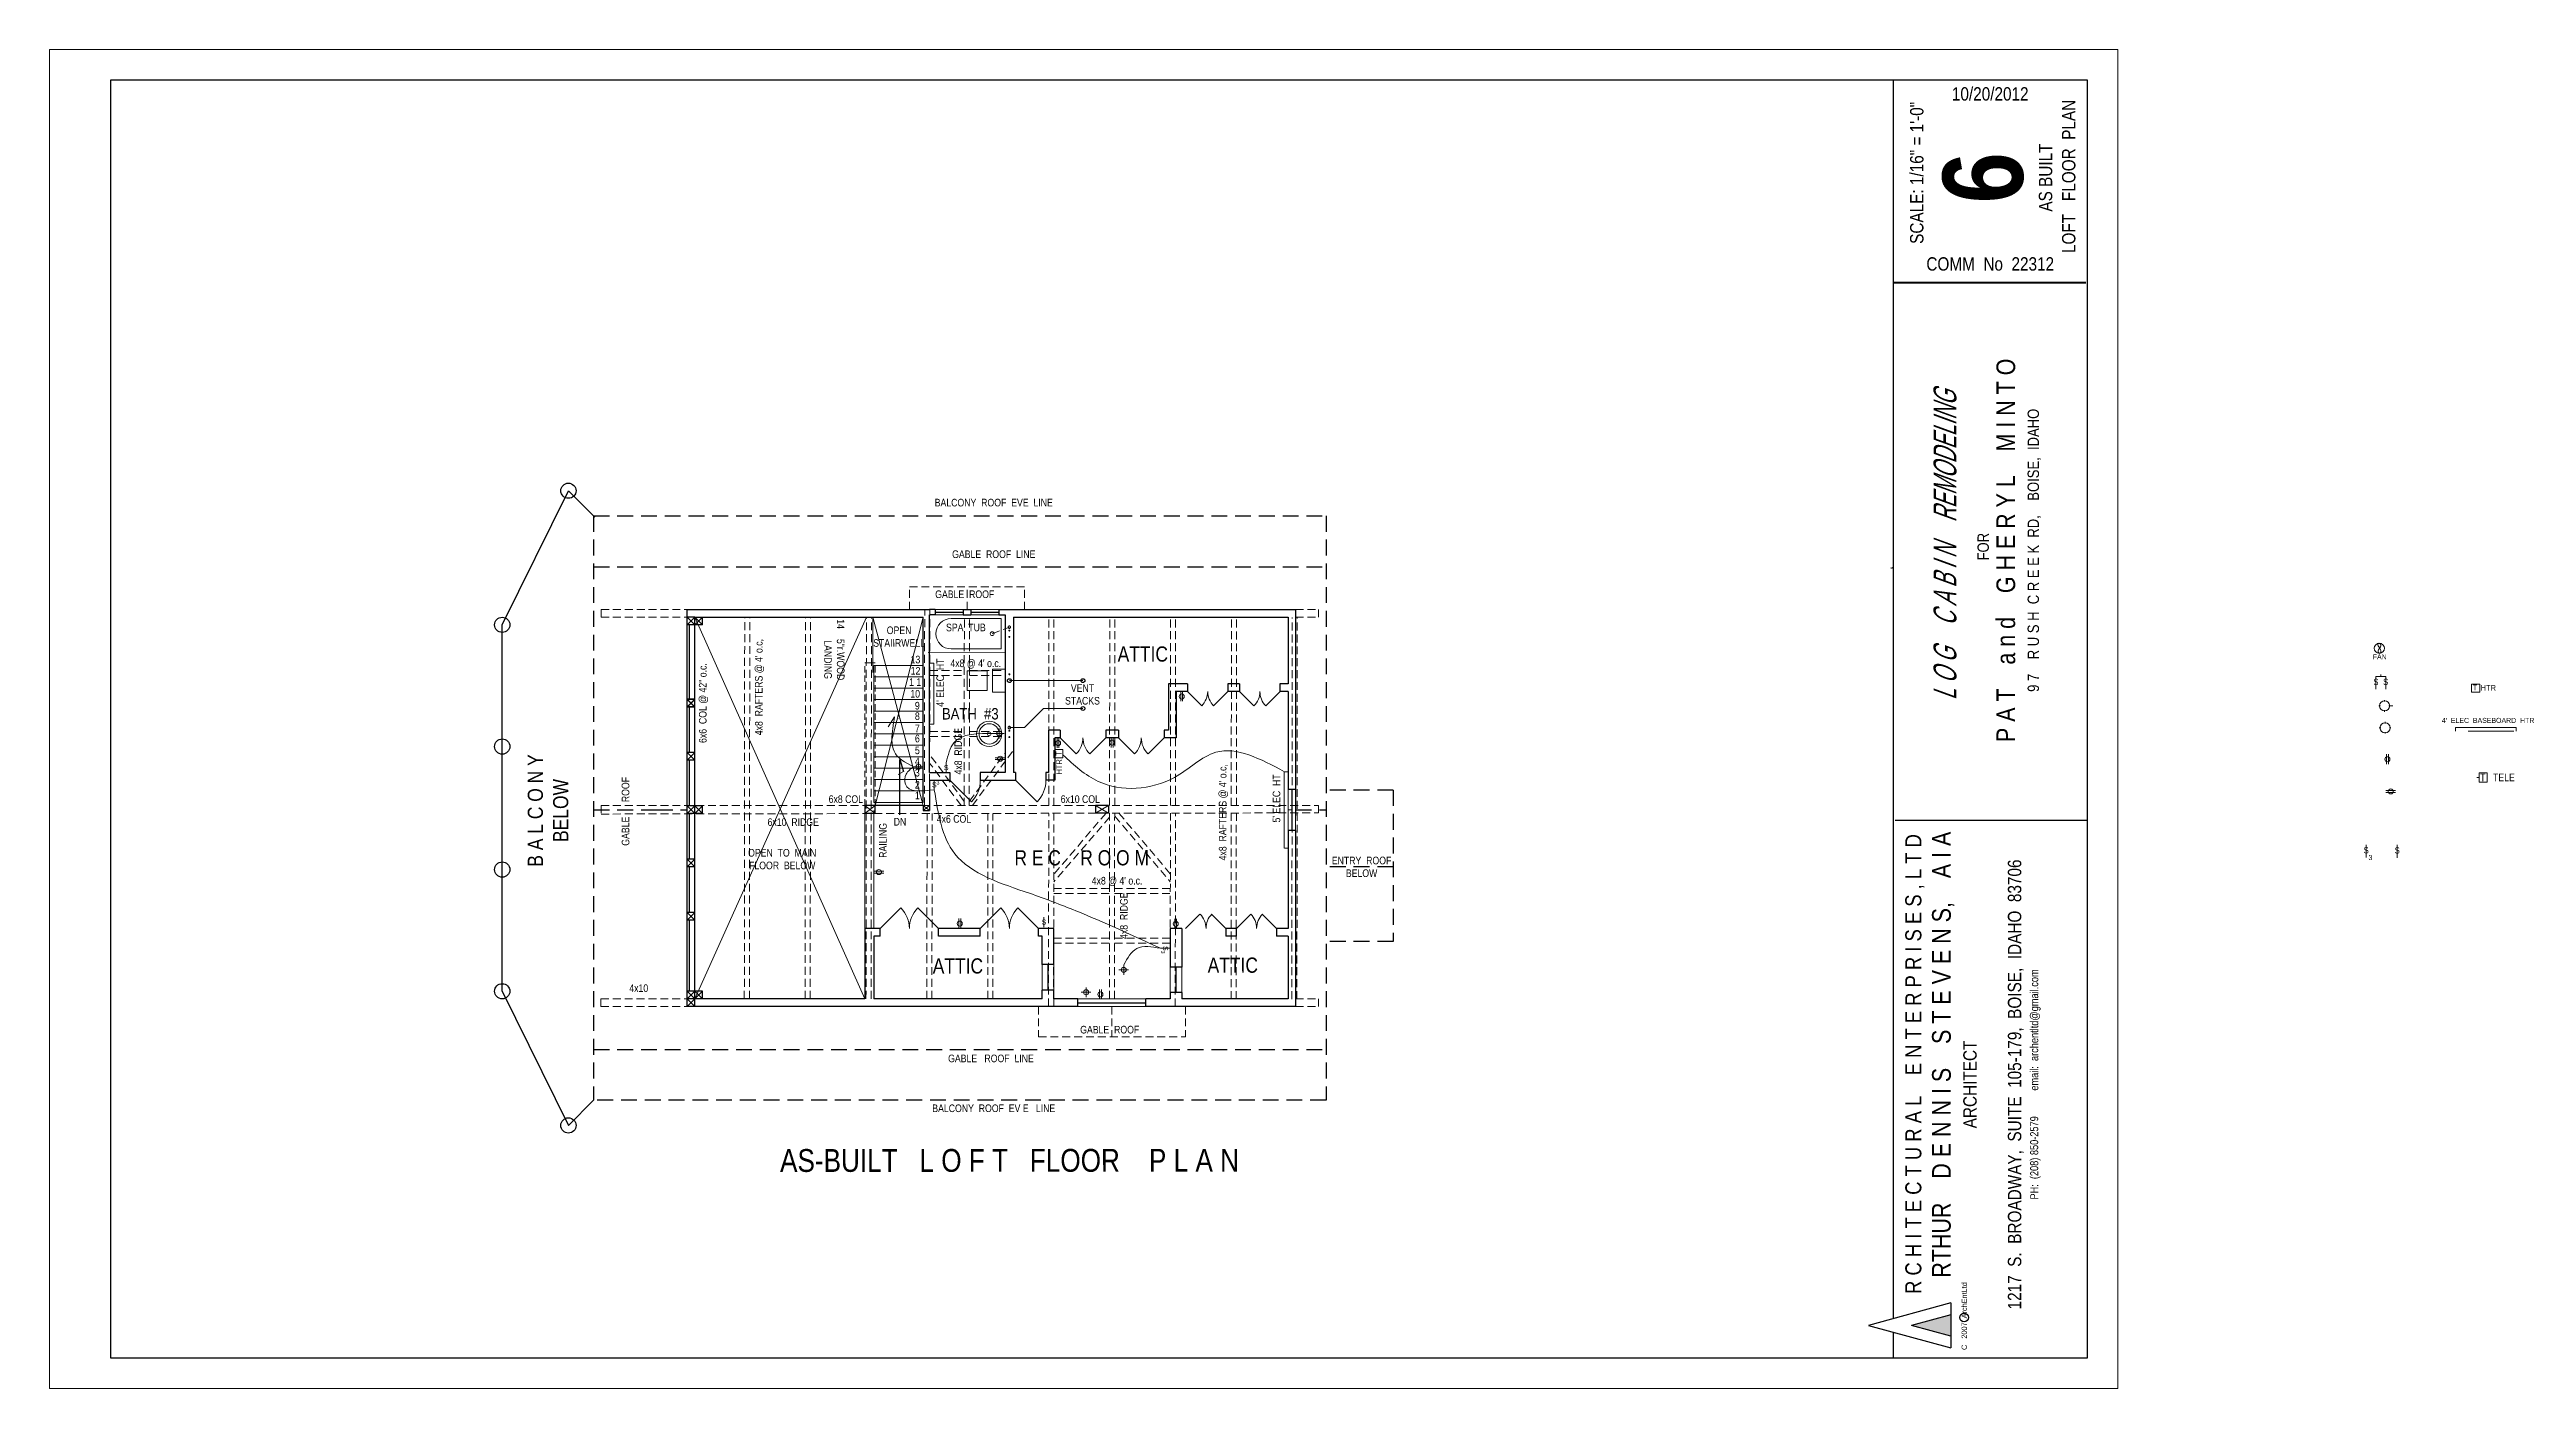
# Model space of a CAD drawing. Header units: inches. Extents: x 3324 to 8227, y 164 to 1283.
# Drawn here: x 3324 to 5278, y 164 to 1220 of the extents above; entities that cross this region are included whole.
import ezdxf

# ---------------------------------------------------------------- set-up
doc = ezdxf.new("R2010")
doc.units = ezdxf.units.IN
doc.header["$MEASUREMENT"] = 0
doc.linetypes.add('DASHDOT2', pattern=[0.5, 0.25, -0.125, 0, -0.125])
doc.linetypes.add('HIDDEN', pattern=[0.375, 0.25, -0.125])
for name, color, linetype, lineweight in [('DOORS', 7, 'Continuous', 30), ('ELEC', 6, 'Continuous', 30), ('ELEC SYMBOLS', 7, 'Continuous', 20), ('HVAC', 1, 'Continuous', 20), ('PLUMBING', 5, 'Continuous', 20), ('ROOF', 7, 'HIDDEN', 30), ('ROOF FRAMING', 7, 'HIDDEN', 20), ('STAIRS', 7, 'Continuous', 20), ('WALL FRAMING', 7, 'Continuous', 30), ('WALLS', 7, 'Continuous', 30), ('WINDOWS', 5, 'Continuous', 30)]:
    doc.layers.add(name, color=color, linetype=linetype, lineweight=lineweight)
for name, color, linetype in [('SETBACK', 1, 'DASHDOT2'), ('TEXT', 7, 'Continuous'), ('TEXT80', 15, 'Continuous'), ('TITLE BLOCK', 7, 'Continuous'), ('TITLE_BLOCK', 250, 'Continuous')]:
    doc.layers.add(name, color=color, linetype=linetype)
doc.styles.add('ARCH ENT', font='technical.ttf', dxfattribs={"height": 2})
doc.styles.add('ARCHENT', font='technical.ttf', dxfattribs={"height": 6})
doc.styles.add('EXIST', font='romans.shx', dxfattribs={"width": 0.75, "oblique": 20, "height": 12})

msp = doc.modelspace()

# ---------------------------------------------------------------- texts
at = {"layer": 'TEXT80', "attachment_point": 5, "style": 'ARCHENT'}
for s, insert, char_height, width, rotation in [('{\\C7;BALCONY  ROOF  EVE  LINE}', (4068.6, 862.3), 6, 360.062, 0.0328), ('{\\C7;GABLE  ROOF  LINE}', (4068.6, 821.6), 6, 360.062, 0.0328), ('{\\C7;GABLE  ROOF}', (4045.7, 790), 6, 360.062, 0.0328), ('{\\C7;14}', (3947.8, 766.5), 6, 360.062, 270.0328), ('{\\C7;OPEN\\PSTAIIRWELL}', (3993.9, 756.6), 6, 360.062, 0.0328), ("{\\C7;4x8  RAFTERS @ 4' o.c,}", (3883.8, 716.8), 6, 360.062, 90.0328), ('{\\C7;5"r.WOOD\\PLANDING}', (3942.8, 738.5), 6, 360.062, 270.0328), ('{\\C7; ATTIC}', (4184.3, 742.8), 12, 360.062, 0.0328), ('{\\C7;FAN}', (5162.1, 740.7), 4, 360.062, 0.0328), ('{\\C7;6x6  COL @ 42" o.c.}', (3839.6, 704.2), 6, 360.062, 90.0328), ('{\\C7;1 1}', (4006.6, 720.8), 6, 360.062, 0.0328), ('{\\C7;13}', (4006.8, 738.5), 6, 360.062, 0.0328), ('{\\C7;12}', (4006.9, 729.7), 6, 360.062, 0.0328), ("{\\C7;4x8 @ 4' o.c.}", (4054.4, 735), 6, 360.062, 0.0328), ('{\\C7;10}', (4006.6, 711.5), 6, 360.062, 0.0328), ('{\\C7;9}', (4008.3, 702.1), 6, 360.062, 0.0328), ('{\\C7;VENT\\PSTACKS}', (4138.6, 711), 6, 360.062, 0.0328), ('{\\C7;T}', (5237.3, 716.5), 4.5, 270.047, 0.0328), ('{\\C7;HTR}', (5247.8, 716.3), 4.5, 270.047, 0.0328), ('{\\C7;8}', (4008.3, 693.9), 6, 360.062, 0.0328), ('{\\C7;7}', (4008.3, 684.2), 6, 360.062, 0.0328), ('{\\C7;BATH  #3}', (4050.1, 695.7), 9, 360.062, 0.0328), ('{\\C7;4x8  RIDGE}', (4040.6, 666.2), 6, 360.062, 90.0328), ('{\\C7;5}', (4008.3, 666.9), 6, 360.062, 0.0328), ('{\\C7;6}', (4008.3, 676.2), 6, 360.062, 0.0328), ('{\\C7;B A L C O N Y\\PBELOW}', (3717, 619.5), 12, 360.062, 90.0328), ('{\\C7;GABLE      ROOF}', (3778.1, 618.8), 6, 360.062, 90.0328), ('{\\C7;4}', (4008.3, 658.2), 6, 360.062, 0.0328), ('{\\C7;3}', (4008.3, 649.3), 6, 360.062, 0.0328), ('{\\C6;S}', (4031.1, 653.3), 4, 360.062, 0.0328), ("{\\C7;4x8  RAFTERS @ 4' o.c,}", (4249.8, 618.1), 6, 360.062, 90.0328), ('{\\C7;T}', (5243.5, 645.6), 6, 360.062, 0.0328), ('{\\C7;TELE}', (5260.1, 645.6), 6, 360.062, 0.0328), ('{\\C7;6x8 COL}', (3951.9, 628.4), 6, 360.062, 0.0328), ('{\\C7;2}', (4008.3, 639.8), 6, 360.062, 0.0328), ('{\\C7;1}', (4008.3, 631.3), 6, 360.062, 0.0328), ('{\\C6;S}', (4021.7, 639.7), 4, 360.062, 0.0328), ('{\\C7;6x10 COL}', (4136.9, 628.4), 6, 360.062, 0.0328), ('{\\C7;6x10  RIDGE}', (3910.4, 610.3), 6, 360.062, 0.0328), ('{\\C7;RAILING}', (3981.2, 595.9), 6, 360.062, 90.0328), ('{\\C7;4x6 COL}', (4037.2, 612.8), 6, 360.062, 0.0328), ('{\\C7;OPEN  TO  MAIN\\PFLOOR  BELOW}', (3901.7, 581.1), 6, 360.062, 0.0328), ('{\\C7;R E C    R O O M}', (4138, 582.1), 12, 360.062, 0.0328), ("{\\C7;4x8 @ 4' o.c.}", (4165.9, 563.5), 6, 360.062, 0.0328), ('{\\C7;ENTRY  ROOF\\PBELOW}', (4358.8, 575), 6, 360.062, 0.0328), ('{\\C7;4x8  RIDGE}', (4171.3, 536.5), 6, 360.062, 90.0328), ('{\\C6;S}', (4108.2, 531.5), 4, 360.062, 0.0328), ('{\\C6;S}', (4204.1, 510.7), 4, 360.062, 270.0328), ('{\\C7; ATTIC}', (4038.4, 496.8), 12, 360.062, 0.0328), ('{\\C7; ATTIC}', (4255.3, 497.4), 12, 360.062, 0.0328), ('{\\C7;4x10}', (3788.5, 479.3), 6, 360.062, 0.0328), ('{\\C7;GABLE  ROOF}', (4160.1, 446.6), 6, 360.062, 0.0328), ('{\\C7;GABLE   ROOF  LINE}', (4066.4, 423.9), 6, 360.062, 0.0328), ('{\\C7;BALCONY  ROOF  EV E   LINE}', (4068.6, 384.6), 6, 360.062, 0.0328), ('{\\C7;  AS-BUILT   L O F T   FLOOR    P L A N}', (4075.3, 343.4), 18, 433.103, 0.0328)]:
    msp.add_mtext(s, dxfattribs=dict(at, insert=insert, char_height=char_height, width=width, rotation=rotation))
at = {"layer": 'TEXT80', "color": 7, "char_height": 6, "width": 360.062, "attachment_point": 5, "rotation": 0.0328, "style": 'ARCHENT'}
for s, insert in [('{\\C3;SPA  TUB}', (4046.6, 763.8)), ('{\\C7;DN}', (3994.6, 610.6))]:
    msp.add_mtext(s, dxfattribs=dict(at, insert=insert))
at = {"layer": 'TEXT80', "color": 6, "width": 360.062, "attachment_point": 5, "style": 'ARCHENT'}
for s, insert, char_height, rotation in [('{\\C7; }S', (5158.3, 720.9), 5, 0.0328), ('{\\C7; }S', (5166, 720.9), 5, 0.0328), ('3', (3993.5, 693.3), 3, 0.0328), ('3', (4024.6, 641.5), 3, 0.0328), ('{\\C7; }S', (5150.6, 588.1), 5, 0.0328), ('{\\C7; }S', (5175.1, 588), 5, 0.0328), ('3', (5154.8, 582.4), 4, 0.0328), ('3', (4202.1, 507.8), 3, 270.0328)]:
    msp.add_mtext(s, dxfattribs=dict(at, insert=insert, char_height=char_height, rotation=rotation))
at = {"layer": 'TEXT80', "color": 1, "attachment_point": 5, "style": 'ARCHENT'}
for s, insert, char_height, width, rotation in [("{\\C7;4'  ELEC  BASEBOARD  HTR}", (5247.6, 690.5), 4, 360.062, 0.0328), ('T', (4119.8, 664.4), 4.5, 270.047, 89.9672), ('HTR', (4120.1, 653.9), 4.5, 270.047, 89.9672)]:
    msp.add_mtext(s, dxfattribs=dict(at, insert=insert, char_height=char_height, width=width, rotation=rotation))
at = {"layer": 'TITLE BLOCK', "color": 7, "linetype": 'Continuous', "lineweight": 30, "ltscale": 0.5, "rotation": 90, "style": 'ARCH ENT'}
for s, insert, char_height, attachment_point in [('SCALE: 1/16" = 1\'-0"  ', (4796.9, 1122.4), 10.551, 5), ('LOFT   FLOOR  PLAN', (4916.8, 1119.6), 10.551, 5), ('{\\fTechnical|b1|i0|c0|p34;6}', (4817.3, 1118.5), 63.306, 2), ('AS BUILT', (4898.5, 1118.7), 10.55, 5), ('\\P{\\H0.3769x;  FOR\\P\\H1.644x;P A T    a n d    G H E R Y L    M I N T O\\P\\H0.6083x;9 7    R U S H  C R E E K  RD,    BOISE,  IDAHO}', (4850, 824.7), 23.802, 5), ("{\\C1;4' ELEC  HT}  ", (4026.4, 720.3), 6, 5), ("{\\C1;5' ELEC  HT}  ", (4291.7, 629), 6, 5), ('        R C H I T E C T U R A L    E N T E R P R I S E S , L T D\\P{\\H1.167x;          RTHUR    D E N N I S    S T E V E N S,    A I A\\P\\H0.7145x;ARCHITECT\\P\\P1217  S.  BROADWAY,  SUITE  105-179,  BOISE,  IDAHO  83706\\P\\H0.5999x;PH:  (208) 850-2579          email:  archentltd@gmail.com}', (4787.8, 403.4), 12.661, 2)]:
    msp.add_mtext(s, dxfattribs=dict(at, insert=insert, char_height=char_height, attachment_point=attachment_point))
at = {"layer": 'TITLE BLOCK', "color": 7, "linetype": 'Continuous', "lineweight": 30, "ltscale": 0.5, "char_height": 10.551, "attachment_point": 5, "style": 'ARCH ENT'}
for s, insert in [('\\A1;10/20/2012', (4854.8, 1184.6)), ('COMM  No  22312', (4854.8, 1050.5))]:
    msp.add_mtext(s, dxfattribs=dict(at, insert=insert))
at = {"layer": 'TITLE BLOCK', "color": 7, "linetype": 'Continuous', "lineweight": 9, "ltscale": 50, "insert": (4810.1, 828.6), "char_height": 18, "width": 403, "attachment_point": 2, "rotation": 90, "style": 'EXIST'}
msp.add_mtext('{\\fTechnical|b0|i0|c0|p34;L O G    C A B I N    REMODELING}', dxfattribs=at)
at = {"layer": 'TITLE BLOCK', "color": 7, "linetype": 'HIDDEN', "insert": (4832.2, 194), "char_height": 4.197, "width": 59, "attachment_point": 1, "rotation": 90, "style": 'ARCHENT'}
msp.add_mtext('C   2007  ArchEntLtd', dxfattribs=at)

# ---------------------------------------------------------------- hatches: boundary and pattern name
at = {"layer": 'TITLE_BLOCK', "linetype": 'Continuous', "ltscale": 0.5}
msp.add_hatch(color=1, dxfattribs=at).paths.add_polyline_path([(4823.8, 221.9), (4792.6, 213.4), (4823.8, 205)])

# ---------------------------------------------------------------- linework, layer by layer
at = {"layer": 'DOORS', "ltscale": 15}
for p, q in [((4232.7, 702), (4221.4, 713.4)), ((4253.4, 713.4), (4242.1, 702)), ((4273.7, 702), (4262.4, 713.4)), ((4294.5, 713.4), (4283.2, 702.1)), ((3995.3, 542.7), (3979, 526.4)), ((4025, 526.4), (4008.7, 542.7)), ((4074.2, 542.7), (4057.9, 526.4)), ((4103.9, 526.4), (4087.6, 542.7)), ((4231.2, 537.7), (4219.8, 526.4)), ((4251.8, 526.4), (4240.5, 537.7)), ((4271.3, 537.8), (4260, 526.5)), ((4291.8, 526.4), (4280.5, 537.7))]:
    msp.add_line(p, q, dxfattribs=at)
at = {"layer": 'DOORS', "linetype": 'Continuous', "ltscale": 15}
for p, q in [((4121, 676.9), (4133.7, 664.2)), ((4144.3, 664.2), (4157, 676.9)), ((4167, 676.9), (4179.7, 664.2)), ((4190.3, 664.2), (4203, 676.9)), ((4034, 643.4), (4051, 626.4)), ((4085.8, 643.4), (4102.8, 626.4))]:
    msp.add_line(p, q, dxfattribs=at)
at = {"layer": 'DOORS', "linetype": 'Continuous', "lineweight": 5, "ltscale": 15}
for centre, radius, start, end in [((4121, 676.9), 18, 315, 0), ((4157, 676.9), 18, 180, 225), ((4167, 676.9), 18, 315, 0), ((4203, 676.9), 18, 180, 225), ((4034, 643.4), 24, 315, 0), ((4085.8, 643.4), 24, 315, 0)]:
    msp.add_arc(centre, radius, start, end, dxfattribs=at)
at = {"layer": 'ELEC', "lineweight": 20, "ltscale": 15}
for p, q in [((4216.1, 705.6), (4216.1, 713.4)), ((4217.6, 705.6), (4217.6, 713.4)), ((4072.9, 676.4), (4072.9, 684.2)), ((4076.8, 680.3), (4069.1, 680.3)), ((4118.5, 668.9), (4118.5, 676.7)), ((4120, 668.9), (4120, 676.7)), ((4161.2, 669.2), (4161.2, 677)), ((4162.7, 669.2), (4162.7, 677)), ((4013.1, 654), (4005.3, 654)), ((4009.2, 650.1), (4009.2, 657.9)), ((4031, 649.4), (4031, 657.2)), ((4069.8, 661.1), (4077.6, 661.1)), ((4069.8, 659.6), (4077.6, 659.6)), ((5167.5, 656.1), (5167.5, 663.9)), ((5169, 656.1), (5169, 663.9)), ((4021.7, 635.8), (4021.7, 643.6)), ((5174.6, 635.3), (5166.8, 635.3)), ((5174.6, 633.8), (5166.8, 633.8)), ((3974.2, 571.6), (3982, 571.6)), ((3974.2, 570.1), (3982, 570.1)), ((4041.1, 526.5), (4041.1, 534.3)), ((4042.6, 526.5), (4042.6, 534.3)), ((4108.2, 527.5), (4108.2, 535.3)), ((4211.4, 526.3), (4211.4, 534.1)), ((4212.9, 526.3), (4212.9, 534.1)), ((4200.1, 510.8), (4207.9, 510.8)), ((4175, 493.8), (4167.2, 493.8)), ((4171.1, 489.9), (4171.1, 497.7)), ((4145.3, 476.1), (4137.5, 476.1)), ((4141.4, 472.2), (4141.4, 480)), ((4152, 470.6), (4152, 478.4)), ((4153.5, 470.6), (4153.5, 478.4))]:
    msp.add_line(p, q, dxfattribs=at)
for centre in [(4216.9, 709.4), (4072.9, 680.3), (4119.3, 672.7), (4161.9, 673), (4009.2, 654), (4073.6, 660.3), (5168.2, 659.9), (5170.8, 634.5), (3978, 570.9), (4041.8, 530.3), (4212.2, 530.1), (4171.1, 493.8), (4141.4, 476.1), (4152.7, 474.4)]:
    msp.add_circle(centre, 2, dxfattribs=at)
at = {"layer": 'ELEC SYMBOLS', "color": 6, "linetype": 'Continuous', "lineweight": 20, "ltscale": 150}
for p, q in [((5159.1, 725.3), (5159.1, 715.1)), ((5166.8, 725.3), (5166.8, 715.1)), ((5166.8, 725.3), (5166.8, 715.1)), ((5161.7, 684.7), (5162.9, 684.7)), ((5166.3, 688.1), (5166.3, 689.3)), ((5169.7, 684.7), (5170.9, 684.7)), ((5166.3, 680.1), (5166.3, 681.3)), ((5151.4, 592.5), (5151.4, 582.3)), ((5175.9, 592.4), (5175.9, 582.2))]:
    msp.add_line(p, q, dxfattribs=at)
at = {"layer": 'ELEC SYMBOLS', "color": 6, "linetype": 'Continuous', "lineweight": 9, "ltscale": 150}
for p, q in [((5166, 705.4), (5166, 706.6)), ((5162.6, 702), (5161.4, 702)), ((5166, 697.4), (5166, 698.6)), ((5172.5, 702), (5169.4, 702))]:
    msp.add_line(p, q, dxfattribs=at)
at = {"layer": 'ELEC SYMBOLS', "color": 6, "ltscale": 25}
msp.add_line((3990.4, 693.4), (3985.4, 685.5), dxfattribs=at)
at = {"layer": 'ELEC SYMBOLS', "color": 6, "lineweight": 20, "ltscale": 15}
for centre in [(5161.8, 747.4), (5166, 702), (5166.3, 684.7)]:
    msp.add_circle(centre, 4, dxfattribs=at)
at = {"layer": 'ELEC SYMBOLS', "color": 6, "linetype": 'Continuous', "lineweight": 20, "ltscale": 150}
msp.add_spline([(5161.7, 751.4), (5161, 751.2), (5163, 744.4), (5162.5, 743.5), (5161.2, 744), (5162.9, 750.2), (5162.1, 751.2), (5161.7, 751.4)], degree=3, dxfattribs=at)
at = {"layer": 'ELEC SYMBOLS', "color": 6, "ltscale": 25}
for points in [[(4005.3, 654), (3989.9, 666.2), (3988.3, 674.9), (3990.4, 693.4)], [(4031, 657.2), (4037.2, 672.9), (4069.1, 680.3)], [(4123.2, 663.3), (4151.1, 642.4), (4211.1, 645.6), (4243.8, 665.4), (4297.9, 650.1)], [(4021.7, 635.8), (3998.9, 640.3), (3999.5, 648.1), (4005.3, 654)], [(4021.7, 635.8), (4037.8, 585.4), (4096.7, 554.2), (4133.3, 540.4), (4200.1, 510.8)], [(4200.1, 510.8), (4181.5, 510.6), (4171.1, 497.7)]]:
    msp.add_spline(points, degree=3, dxfattribs=at)
at = {"layer": 'HVAC', "lineweight": 20, "ltscale": 15}
for p, q in [((4018.3, 735.6), (4021.3, 735.6)), ((4021.3, 735.6), (4021.3, 687.6)), ((5234.4, 719.1), (5234.4, 712.9)), ((5241.1, 719.1), (5234.4, 719.1)), ((5234.4, 712.9), (5241.1, 712.9)), ((5241.1, 712.9), (5241.1, 719.1)), ((4018.3, 687.6), (4021.3, 687.6)), ((5221.8, 682), (5221.8, 685)), ((5221.8, 685), (5269.8, 685)), ((5269.8, 682), (5269.8, 685)), ((4123.1, 667.6), (4116.8, 667.6)), ((4123.1, 660.9), (4123.1, 667.6)), ((4116.8, 660.9), (4123.1, 660.9)), ((4297.8, 589.9), (4297.8, 649.9)), ((4300.8, 649.9), (4297.8, 649.9)), ((4300.9, 589.9), (4297.9, 589.9))]:
    msp.add_line(p, q, dxfattribs=at)
at = {"layer": 'PLUMBING', "color": 3, "linetype": 'Continuous', "lineweight": 20, "ltscale": 15}
for p, q in [((4035, 770.9), (4074.5, 770.9)), ((4035, 746.9), (4074.5, 746.9)), ((4063.5, 729.6), (4047.5, 729.6)), ((4047.5, 729.6), (4047.5, 721.9)), ((4063.5, 721.9), (4063.5, 729.6)), ((4067.5, 721.9), (4067.5, 730.9)), ((4067.5, 730.9), (4077.5, 730.9)), ((4047.5, 714.2), (4047.5, 721.9)), ((4063.5, 714.2), (4047.5, 714.2)), ((4063.5, 721.9), (4063.5, 714.2)), ((4067.5, 721.9), (4067.5, 712.9)), ((4067.5, 712.9), (4077.5, 712.9))]:
    msp.add_line(p, q, dxfattribs=at)
at = {"layer": 'PLUMBING', "color": 3, "linetype": 'HIDDEN', "lineweight": 20, "ltscale": 25}
msp.add_line((4067.3, 758.9), (4080.9, 764.1), dxfattribs=at)
at = {"layer": 'PLUMBING', "color": 3, "ltscale": 15}
msp.add_line((4074.5, 770.9), (4074.5, 746.9), dxfattribs=at)
at = {"layer": 'PLUMBING', "color": 3, "linetype": 'Continuous', "lineweight": 20, "ltscale": 25}
for p, q in [((4080.9, 721.9), (4139, 721.9)), ((4080.9, 684.9), (4092.9, 684.9)), ((4092.9, 684.9), (4107.8, 699.9)), ((4137.6, 699.9), (4107.8, 699.9))]:
    msp.add_line(p, q, dxfattribs=at)
at = {"layer": 'PLUMBING', "color": 7, "linetype": 'HIDDEN', "lineweight": 20, "ltscale": 25}
msp.add_line((4139, 699.9), (4137.6, 699.9), dxfattribs=at)
at = {"layer": 'PLUMBING', "color": 128, "linetype": 'HIDDEN', "lineweight": 20, "ltscale": 25}
for centre, radius in [((4080.9, 764.1), 1), ((4080.9, 761.4), 0.375), ((4080.9, 756.4), 0.375), ((4080.9, 726.9), 0.375), ((4080.9, 684.9), 1), ((4080.9, 682.4), 0.375), ((4080.9, 677.4), 0.375)]:
    msp.add_circle(centre, radius, dxfattribs=at)
at = {"layer": 'PLUMBING', "color": 3, "linetype": 'Continuous', "lineweight": 5, "ltscale": 15}
for centre in [(4067.3, 758.9), (4065, 679.9)]:
    msp.add_circle(centre, 1.5, dxfattribs=at)
at = {"layer": 'PLUMBING', "color": 128, "linetype": 'Continuous', "lineweight": 30, "ltscale": 15}
msp.add_circle((4080.9, 721.9), 1.5, dxfattribs=at)
at = {"layer": 'PLUMBING', "color": 3, "linetype": 'Continuous', "lineweight": 30, "ltscale": 15}
for centre in [(4139, 721.9), (4139, 699.9)]:
    msp.add_circle(centre, 1.5, dxfattribs=at)
at = {"layer": 'PLUMBING', "color": 3, "linetype": 'Continuous', "lineweight": 20, "ltscale": 15}
for radius in [10, 8]:
    msp.add_circle((4065, 679.9), radius, dxfattribs=at)
msp.add_arc((4035, 758.9), 12, 90, 270, dxfattribs=at)
at = {"layer": 'ROOF', "color": 7, "ltscale": 50}
for p, q in [((3752.8, 851.9), (3752.8, 390.9)), ((3752.8, 620.1), (3802.8, 620.1)), ((3802.8, 620.1), (3826.8, 620.1)), ((4306.8, 620.1), (4330.8, 620.1))]:
    msp.add_line(p, q, dxfattribs=at)
at = {"layer": 'ROOF', "linetype": 'HIDDEN', "ltscale": 50}
for p, q in [((4330.8, 851.9), (4330.8, 390.9)), ((3752.8, 811.6), (4330.8, 811.6)), ((4383.8, 635.6), (4383.8, 516.1)), ((3752.8, 430.9), (4330.8, 430.9))]:
    msp.add_line(p, q, dxfattribs=at)
at = {"layer": 'ROOF', "color": 7, "linetype": 'HIDDEN', "lineweight": 20, "ltscale": 25}
for p, q in [((4002.1, 777.9), (4002.1, 795.9)), ((4002.1, 795.9), (4092.9, 795.9)), ((4047.5, 777.9), (4047.5, 795.9)), ((4092.9, 777.9), (4092.9, 795.9)), ((4115.9, 470.9), (4115.9, 464.9)), ((4103.9, 464.9), (4103.9, 440.9)), ((4161.8, 464.9), (4161.8, 440.9)), ((4219.8, 464.9), (4219.8, 440.9)), ((4103.9, 440.9), (4219.8, 440.9))]:
    msp.add_line(p, q, dxfattribs=at)
at = {"layer": 'ROOF', "color": 7, "lineweight": 5, "ltscale": 25}
msp.add_line((4306.8, 635.6), (4306.8, 516.1), dxfattribs=at)
at = {"layer": 'ROOF', "ltscale": 50}
for p, q in [((4383.8, 635.6), (4330.8, 635.6)), ((4383.8, 575.1), (4330.8, 575.1)), ((4383.8, 516.1), (4330.8, 516.1))]:
    msp.add_line(p, q, dxfattribs=at)
at = {"layer": 'ROOF FRAMING', "color": 7, "lineweight": 5, "ltscale": 25}
for p, q in [((3758.8, 777.9), (3826.8, 777.9)), ((3758.8, 772), (3826.8, 771.9)), ((4306.8, 777.9), (4324.8, 777.9)), ((4306.8, 771.9), (4324.8, 771.9)), ((4018.1, 729.9), (4045.4, 729.9)), ((4018.1, 729.9), (4045.4, 729.9)), ((4018.1, 725.9), (4045.4, 725.9)), ((4049.4, 729.9), (4077.5, 729.9)), ((4049.4, 725.9), (4077.5, 725.9)), ((4018.1, 681.9), (4045.4, 681.9)), ((4018.1, 677.9), (4045.4, 677.9)), ((4049.4, 681.9), (4077.5, 681.9)), ((4049.4, 677.9), (4077.5, 677.9)), ((4115.9, 557.9), (4159.9, 557.9)), ((4115.9, 553.9), (4159.9, 553.9)), ((4163.9, 557.9), (4207.9, 557.9)), ((4163.9, 553.9), (4207.9, 553.9)), ((4115.9, 518.9), (4159.9, 518.9)), ((4115.9, 514.9), (4159.9, 514.9)), ((4163.9, 518.9), (4207.9, 518.9)), ((4163.9, 514.9), (4207.9, 514.9)), ((3758.7, 471), (3826.8, 470.9)), ((4306.8, 470.9), (4324.8, 470.9)), ((3758.7, 464.9), (3827.1, 464.9)), ((4306.8, 464.9), (4324.8, 464.9))]:
    msp.add_line(p, q, dxfattribs=at)
at = {"layer": 'ROOF FRAMING', "lineweight": 5, "ltscale": 25}
for p, q in [((3758.8, 777.9), (3758.8, 772)), ((4324.8, 777.9), (4324.8, 771.9)), ((3758.8, 623.5), (3758.8, 616.7)), ((4324.8, 623.3), (4324.8, 617.6)), ((3758.7, 471), (3758.7, 464.9)), ((4324.8, 470.9), (4324.8, 464.9))]:
    msp.add_line(p, q, dxfattribs=at)
at = {"layer": 'ROOF FRAMING', "color": 7, "linetype": 'HIDDEN', "lineweight": 5, "ltscale": 25}
for p, q in [((3871.8, 471.1), (3872.1, 772.1)), ((3875.8, 471.1), (3876.1, 772.1)), ((3919.8, 471.1), (3920.1, 772.1)), ((3923.8, 471.1), (3924.1, 772.1)), ((3967.8, 471), (3968.1, 772)), ((3971.8, 471), (3972.1, 772)), ((4014, 623.4), (4014.1, 777.9)), ((4018, 623.4), (4018.1, 777.9)), ((4045.3, 623.3), (4045.4, 773.9)), ((4049.3, 623.3), (4049.4, 773.9)), ((4112, 623.3), (4112.1, 771.9)), ((4116, 623.3), (4116.1, 771.9)), ((4160, 623.3), (4160.1, 771.9)), ((4164, 623.3), (4164.1, 771.9)), ((4208, 623.3), (4208.1, 771.9)), ((4212, 623.3), (4212.1, 771.9)), ((4256, 623.3), (4256.1, 771.8)), ((4260, 623.2), (4260.1, 771.8)), ((4303.8, 470.8), (4304.1, 771.8)), ((4307.8, 470.8), (4308.1, 771.8)), ((4015.8, 471), (4016, 617.1)), ((4019.8, 471), (4020, 617.1)), ((4063.8, 471), (4064, 617.1)), ((4067.8, 471), (4068, 617.1)), ((4111.8, 464.9), (4112, 617.2)), ((4115.8, 470.9), (4116, 617.2)), ((4159.8, 470.9), (4160, 617.3)), ((4163.8, 470.9), (4164, 617.3)), ((4207.8, 470.9), (4208, 617.4)), ((4211.8, 464.9), (4212, 617.4)), ((4255.8, 470.8), (4256, 617.4)), ((4259.8, 470.8), (4260, 617.4))]:
    msp.add_line(p, q, dxfattribs=at)
at = {"layer": 'ROOF FRAMING', "color": 7, "linetype": 'HIDDEN', "lineweight": 20, "ltscale": 25}
for p, q in [((4049.3, 626.7), (4077.5, 664.8)), ((4051.8, 623.4), (4084.3, 667.3)), ((4045.3, 626.7), (4018, 663.7)), ((4042.8, 623.4), (4018, 656.9)), ((3758.8, 623.5), (4324.8, 623.3)), ((4157.2, 617.3), (4115.9, 569.2)), ((4160, 614.3), (4115.9, 563.1)), ((4164, 615.1), (4207.9, 563.3)), ((4167.4, 617.3), (4207.9, 569.5)), ((4303.8, 619.9), (4300.8, 619.9))]:
    msp.add_line(p, q, dxfattribs=at)
at = {"layer": 'ROOF FRAMING', "ltscale": 25}
msp.add_line((3758.8, 616.7), (4324.8, 617.6), dxfattribs=at)
at = {"layer": 'SETBACK'}
msp.add_line((4778.5, 811), (4776.5, 810.5), dxfattribs=at)
at = {"layer": 'STAIRS', "linetype": 'Continuous', "lineweight": 20, "ltscale": 15}
for p, q in [((3973.1, 771.9), (3973.1, 728.4)), ((3974, 625.9), (3974, 733.9))]:
    msp.add_line(p, q, dxfattribs=at)
at = {"layer": 'STAIRS', "lineweight": 20, "ltscale": 15}
for p, q in [((4013, 733.9), (3974, 733.9)), ((4013, 724.9), (3974, 724.9)), ((4013, 715.9), (3974, 715.9)), ((4013, 706.9), (3974, 706.9)), ((4013, 697.9), (3974, 697.9)), ((4013, 688.9), (3974, 688.9)), ((4013, 679.9), (3974, 679.9)), ((4013, 670.9), (3974, 670.9)), ((4013, 661.9), (3974, 661.9)), ((4013, 652.9), (3974, 652.9)), ((4013, 643.9), (3974, 643.9)), ((4013, 634.9), (3974, 634.9)), ((4013, 625.9), (3974, 625.9))]:
    msp.add_line(p, q, dxfattribs=at)
at = {"layer": 'STAIRS', "ltscale": 25}
msp.add_line((3997.4, 650.3), (3993.2, 647.9), dxfattribs=at)
at = {"layer": 'TEXT', "linetype": 'Continuous', "ltscale": 15}
for p, q in [((3994.5, 616.1), (3994.5, 659.8)), ((3994.5, 659.8), (3997.4, 650.3))]:
    msp.add_line(p, q, dxfattribs=at)
at = {"layer": 'TITLE BLOCK', "color": 7, "linetype": 'Continuous', "lineweight": 0, "ltscale": 0.5}
for p, q in [((4955.6, 1219.6), (3323.6, 1219.6)), ((3323.6, 1219.6), (3323.6, 163.7)), ((4955.6, 1219.6), (4955.6, 163.7)), ((3323.6, 163.7), (4955.6, 163.7))]:
    msp.add_line(p, q, dxfattribs=at)
at = {"layer": 'TITLE BLOCK', "color": 7, "linetype": 'Continuous', "lineweight": 30, "ltscale": 0.5}
for p, q in [((3371.6, 1195.6), (3371.6, 187.7)), ((4931.6, 1195.6), (3371.6, 1195.6)), ((4778.5, 218.8), (4778.5, 1195.6)), ((4931.6, 187.7), (4931.6, 1195.6)), ((4779.7, 611.8), (4931.6, 611.8)), ((4823.8, 231.1), (4758.8, 213.4)), ((4823.8, 221.8), (4792.6, 213.4)), ((4823.8, 221.8), (4792.6, 213.4)), ((4823.8, 231.1), (4823.8, 195.8)), ((4823.8, 231), (4823.8, 195.7)), ((4778.5, 187.7), (4778.5, 208.1)), ((4823.8, 204.9), (4792.6, 213.4)), ((4823.8, 204.9), (4792.6, 213.4)), ((3371.6, 187.7), (4931.6, 187.7)), ((4778.5, 187.7), (4931.6, 187.7))]:
    msp.add_line(p, q, dxfattribs=at)
at = {"layer": 'TITLE BLOCK', "color": 7, "linetype": 'Continuous', "lineweight": 30, "ltscale": 0.0625}
msp.add_line((4758.8, 213.4), (4823.8, 195.8), dxfattribs=at)
at = {"layer": 'TITLE BLOCK', "color": 7, "linetype": 'Continuous', "lineweight": 30, "ltscale": 0.5, "const_width": 1.58}
msp.add_lwpolyline([(4778.5, 1035.9), (4930.4, 1035.9)], dxfattribs=at)
at = {"layer": 'TITLE BLOCK', "color": 7, "linetype": 'Continuous'}
msp.add_circle((4834.2, 219.6), 3.5, dxfattribs=at)
at = {"layer": 'WALL FRAMING', "ltscale": 15}
for p, q in [((3680.8, 765.9), (3733, 871.7)), ((3753.8, 850.9), (3733, 871.7)), ((3680.8, 476.9), (3680.8, 765.9)), ((3826.8, 464.9), (3826.8, 777.9)), ((3826.8, 777.9), (4018, 777.9)), ((3832.8, 771.9), (3826.8, 771.9)), ((3832.8, 771.9), (3826.8, 771.9)), ((3832.8, 765.9), (3826.8, 765.9)), ((3832.8, 765.9), (3826.8, 765.9)), ((3832.8, 766.1), (3832.8, 772.1)), ((3832.8, 470.9), (3832.8, 771.9)), ((3832.8, 771.9), (4013, 771.9)), ((3832.8, 765.9), (3832.8, 771.9)), ((3832.8, 765.9), (3832.8, 771.9)), ((3838.8, 765.9), (3832.8, 765.9)), ((3838.8, 765.9), (3838.8, 771.9)), ((4022.5, 777.9), (4022.5, 773.9)), ((4044.5, 777.9), (4044.5, 773.9)), ((4050.5, 777.9), (4050.5, 773.9)), ((4072.5, 777.9), (4072.5, 773.9)), ((4077.5, 773.9), (4077.5, 649.4)), ((4084.3, 771.9), (4084.3, 649.4)), ((4084.3, 771.9), (4300.8, 771.9)), ((4300.8, 771.9), (4300.8, 719.4)), ((4306.8, 777.9), (4306.8, 615.6)), ((3832.8, 707.3), (3826.8, 707.3)), ((3832.8, 707.1), (3826.8, 707.1)), ((3832.8, 707.1), (3826.8, 707.1)), ((3832.8, 701.3), (3832.8, 707.3)), ((3832.8, 701.1), (3832.8, 707.1)), ((3832.8, 701.1), (3832.8, 707.1)), ((4206.5, 719.4), (4206.5, 682.9)), ((4221.4, 719.4), (4206.5, 719.4)), ((4212.5, 713.4), (4212.5, 676.9)), ((4221.4, 713.4), (4212.5, 713.4)), ((4221.4, 719.4), (4221.4, 713.4)), ((4253.4, 719.4), (4253.4, 713.4)), ((4262.4, 719.4), (4253.4, 719.4)), ((4262.4, 713.4), (4253.4, 713.4)), ((4262.4, 719.4), (4262.4, 713.4)), ((4300.8, 719.4), (4294.4, 719.4)), ((4294.4, 719.4), (4294.4, 713.4)), ((4300.8, 713.4), (4294.4, 713.4)), ((4300.8, 713.4), (4300.8, 636.1)), ((3832.8, 701.3), (3826.8, 701.3)), ((3832.8, 701.1), (3826.8, 701.1)), ((3832.8, 701.1), (3826.8, 701.1)), ((3832.8, 665.3), (3826.8, 665.3)), ((3832.8, 665.1), (3826.8, 665.1)), ((3832.8, 665.1), (3826.8, 665.1)), ((3832.8, 659.3), (3832.8, 665.3)), ((3832.8, 659.1), (3832.8, 665.1)), ((3832.8, 659.1), (3832.8, 665.1)), ((4111.8, 682.9), (4111.8, 649.4)), ((4121, 676.9), (4116.8, 676.9)), ((4116.8, 676.9), (4116.8, 643.4)), ((4121, 682.9), (4121, 676.9)), ((4157, 682.9), (4157, 676.9)), ((4167, 682.9), (4157, 682.9)), ((4167, 676.9), (4157, 676.9)), ((4167, 682.9), (4167, 676.9)), ((4206.5, 682.9), (4203, 682.9)), ((4203, 682.9), (4203, 676.9)), ((4212.5, 676.9), (4203, 676.9)), ((3832.8, 659.3), (3826.8, 659.3)), ((3832.8, 659.1), (3826.8, 659.1)), ((3832.8, 659.1), (3826.8, 659.1)), ((4034, 649.4), (4034, 643.4)), ((4058, 649.4), (4058, 643.4)), ((4077.5, 649.4), (4058, 649.4)), ((4085.8, 649.4), (4084.3, 649.4)), ((4085.8, 649.4), (4085.8, 643.4)), ((4109.8, 649.4), (4109.8, 643.4)), ((4111.8, 649.4), (4109.8, 649.4)), ((4018, 643.4), (4018, 619.5)), ((4116.8, 643.4), (4109.8, 643.4)), ((3832.8, 623.1), (3826.8, 623.1)), ((3832.8, 617.1), (3826.8, 617.1)), ((3838.8, 623.1), (3832.8, 623.1)), ((3832.8, 617.1), (3832.8, 623.1)), ((3838.8, 617.1), (3832.8, 617.1)), ((3838.8, 617.1), (3838.8, 623.1)), ((3975, 623.4), (3967, 623.4)), ((3975, 617), (3967, 617)), ((4013, 623.4), (3974, 623.4)), ((3975, 617), (3975, 623.4)), ((4013, 623.4), (4013, 619.5)), ((4159, 623.3), (4149, 623.3)), ((4159, 617.3), (4149, 617.3)), ((3832.8, 581.1), (3826.8, 581.1)), ((3832.8, 575.1), (3826.8, 575.1)), ((3832.8, 575.1), (3832.8, 581.1)), ((3832.8, 539.1), (3826.8, 539.1)), ((3832.8, 533.1), (3826.8, 533.1)), ((3832.8, 533.1), (3832.8, 539.1)), ((3967, 526.9), (3967, 526.9)), ((3979, 526.4), (3967, 526.4)), ((3967, 526.4), (3967, 470.9)), ((3974, 520.4), (3974, 470.9)), ((3979, 520.4), (3974, 520.4)), ((3979, 520.4), (3979, 526.4)), ((4025, 520.4), (4025, 526.4)), ((4057.9, 526.4), (4025, 526.4)), ((4057.9, 520.4), (4025, 520.4)), ((4057.9, 520.4), (4057.9, 526.4)), ((4115.9, 526.4), (4103.9, 526.4)), ((4103.9, 520.4), (4103.9, 526.4)), ((4106.9, 520.4), (4103.9, 520.4)), ((4106.9, 497.9), (4106.9, 520.4)), ((4115.9, 497.9), (4115.9, 526.4)), ((4207.9, 526.4), (4207.9, 495.9)), ((4216.9, 526.4), (4207.9, 526.4)), ((4216.9, 526.4), (4216.9, 520.4)), ((4216.9, 520.4), (4216.9, 495.9)), ((4251.8, 526.4), (4251.8, 520.4)), ((4259.8, 526.4), (4251.8, 526.4)), ((4259.8, 520.4), (4251.8, 520.4)), ((4259.8, 526.4), (4259.8, 520.4)), ((4300.8, 526.4), (4291.8, 526.4)), ((4291.8, 526.4), (4291.8, 520.4)), ((4300.8, 520.4), (4291.8, 520.4)), ((4115.9, 497.9), (4106.9, 497.9)), ((4216.9, 495.9), (4207.9, 495.9)), ((3680.8, 476.9), (3733, 371.1)), ((3832.8, 476.9), (3826.8, 476.9)), ((3832.8, 470.9), (3826.8, 470.9)), ((3832.8, 470.9), (3826.8, 470.9)), ((3832.8, 470.9), (3832.8, 476.9)), ((3838.8, 476.9), (3832.8, 476.9)), ((3967, 470.9), (3832.8, 470.9)), ((3832.8, 464.9), (3832.8, 470.9)), ((3838.8, 470.9), (3832.8, 470.9)), ((3838.8, 470.9), (3832.8, 470.9)), ((3838.8, 470.9), (3838.8, 476.9)), ((4106.9, 470.9), (3974, 470.9)), ((4106.9, 470.9), (4106.9, 477.9)), ((4115.9, 477.9), (4106.9, 477.9)), ((4135, 470.9), (4115.8, 470.9)), ((4115.9, 470.9), (4115.9, 477.9)), ((4135, 464.9), (4135, 470.9)), ((4135, 464.9), (4135, 470.9)), ((4207.9, 470.9), (4188.7, 470.9)), ((4188.7, 464.9), (4188.7, 470.9)), ((4216.9, 475.9), (4207.9, 475.9)), ((4207.9, 475.9), (4207.9, 470.9)), ((4207.9, 470.9), (4207.9, 470.9)), ((4216.9, 475.9), (4216.9, 470.9)), ((4300.8, 470.9), (4216.9, 470.9)), ((4135, 464.9), (3826.8, 464.9)), ((3832.8, 464.9), (3826.8, 464.9)), ((4306.8, 464.9), (4188.7, 464.9)), ((3752.8, 390.9), (3733, 371.1))]:
    msp.add_line(p, q, dxfattribs=at)
at = {"layer": 'WALL FRAMING', "linetype": 'HIDDEN', "ltscale": 50}
for p, q in [((3752.8, 851.9), (4330.8, 851.9)), ((4330.8, 390.9), (3752.8, 390.9))]:
    msp.add_line(p, q, dxfattribs=at)
at = {"layer": 'WALL FRAMING', "color": 7, "lineweight": 5, "ltscale": 25}
for p, q in [((3832.8, 771.9), (3967, 470.9)), ((3832.8, 470.9), (3968.1, 771.9)), ((3973.1, 771.9), (4013, 623.4)), ((3975, 623.4), (4013, 771.9))]:
    msp.add_line(p, q, dxfattribs=at)
at = {"layer": 'WALL FRAMING', "color": 6, "linetype": 'Continuous', "lineweight": 9, "ltscale": 150}
for p, q in [((5159.1, 725.3), (5166.8, 725.3)), ((5162.9, 725.3), (5162.9, 726.8))]:
    msp.add_line(p, q, dxfattribs=at)
at = {"layer": 'WALL FRAMING', "lineweight": 9, "ltscale": 15}
for p, q in [((5267.8, 682), (5231.8, 682)), ((4188.7, 470.9), (4135, 470.9)), ((4188.7, 464.9), (4135, 464.9))]:
    msp.add_line(p, q, dxfattribs=at)
at = {"layer": 'WALL FRAMING', "color": 7, "linetype": 'Continuous', "lineweight": 9, "ltscale": 150}
for p, q in [((5240.6, 645.6), (5238.6, 645.5)), ((5240.6, 649.2), (5240.6, 641.9)), ((5247, 649.2), (5240.6, 649.2)), ((5247, 641.9), (5247, 649.2)), ((5240.6, 641.9), (5247, 641.9))]:
    msp.add_line(p, q, dxfattribs=at)
at = {"layer": 'WALL FRAMING', "color": 7, "ltscale": 15}
for p, q in [((4306.8, 636.1), (4300.8, 636.1)), ((4306.8, 603.6), (4300.8, 603.6))]:
    msp.add_line(p, q, dxfattribs=at)
at = {"layer": 'WALL FRAMING', "linetype": 'Continuous', "lineweight": 20, "ltscale": 15}
for p, q in [((3967, 623.4), (3967, 526.9)), ((3974, 619.4), (3974, 526.4)), ((3967, 541.9), (3967, 526.4))]:
    msp.add_line(p, q, dxfattribs=at)
at = {"layer": 'WALL FRAMING', "ltscale": 15}
for centre in [(3733, 871.7), (3680.8, 765.9), (3680.8, 669.9), (3680.8, 572.9), (3680.8, 476.9), (3733, 371.1)]:
    msp.add_circle(centre, 6, dxfattribs=at)
at = {"layer": 'WALLS', "linetype": 'Continuous', "lineweight": 9, "ltscale": 15}
for p, q in [((3826.8, 771.9), (3832.8, 765.9)), ((3826.8, 765.9), (3832.8, 771.9)), ((3826.8, 771.9), (3832.8, 765.9)), ((3826.8, 765.9), (3832.8, 771.9)), ((3832.8, 771.9), (3838.8, 765.9)), ((3832.8, 765.9), (3838.8, 771.9)), ((3826.8, 707.3), (3832.8, 701.3)), ((3826.8, 701.3), (3832.8, 707.3)), ((3826.8, 707.1), (3832.8, 701.1)), ((3826.8, 701.1), (3832.8, 707.1)), ((3826.8, 707.1), (3832.8, 701.1)), ((3826.8, 701.1), (3832.8, 707.1)), ((3826.8, 665.3), (3832.8, 659.3)), ((3826.8, 659.3), (3832.8, 665.3)), ((3826.8, 665.1), (3832.8, 659.1)), ((3826.8, 659.1), (3832.8, 665.1)), ((3826.8, 665.1), (3832.8, 659.1)), ((3826.8, 659.1), (3832.8, 665.1)), ((3826.8, 623.1), (3832.8, 617.1)), ((3826.8, 617.1), (3832.8, 623.1)), ((3832.8, 623.1), (3838.8, 617.1)), ((3832.8, 617.1), (3838.8, 623.1)), ((3826.8, 581.1), (3832.8, 575.1)), ((3826.8, 575.1), (3832.8, 581.1)), ((3826.8, 539.1), (3832.8, 533.1)), ((3826.8, 533.1), (3832.8, 539.1)), ((3826.8, 476.9), (3832.8, 470.9)), ((3826.8, 470.9), (3832.8, 476.9)), ((3826.8, 470.9), (3832.8, 464.9)), ((3826.8, 464.9), (3832.8, 470.9)), ((3832.8, 476.9), (3838.8, 470.9)), ((3832.8, 470.9), (3838.8, 476.9))]:
    msp.add_line(p, q, dxfattribs=at)
at = {"layer": 'WALLS', "linetype": 'Continuous', "ltscale": 15}
for p, q in [((4013, 625.9), (4013, 771.9)), ((4022.5, 777.9), (4018, 777.9)), ((4022.5, 773.9), (4018, 773.9)), ((4018, 649.4), (4018, 773.9)), ((4044.5, 777.9), (4050.5, 777.9)), ((4044.5, 773.9), (4050.5, 773.9)), ((4072.5, 777.9), (4077.5, 777.9)), ((4072.5, 773.9), (4077.5, 773.9)), ((4300.8, 603.6), (4300.8, 526.4)), ((4306.8, 603.6), (4306.8, 464.9)), ((4306.8, 571.9), (4306.8, 464.9)), ((4300.8, 520.4), (4300.8, 470.9))]:
    msp.add_line(p, q, dxfattribs=at)
at = {"layer": 'WALLS', "linetype": 'Continuous', "lineweight": 20, "ltscale": 15}
for p, q in [((4022.5, 777.9), (4044.5, 777.9)), ((4022.5, 773.9), (4044.5, 773.9)), ((4050.5, 777.9), (4072.5, 777.9)), ((4050.5, 773.9), (4072.5, 773.9)), ((4016.9, 744.2), (4077.5, 743.9))]:
    msp.add_line(p, q, dxfattribs=at)
at = {"layer": 'WALLS', "color": 7, "linetype": 'Continuous', "lineweight": 30, "ltscale": 15}
for p, q in [((4077.5, 777.9), (4306.8, 777.9)), ((4149, 623.3), (4149, 617.3)), ((4159, 623.3), (4159, 617.3))]:
    msp.add_line(p, q, dxfattribs=at)
at = {"layer": 'WALLS', "linetype": 'HIDDEN', "lineweight": 9, "ltscale": 20}
for p, q in [((4018, 649.4), (4018, 749.9)), ((3967, 623.4), (3967, 735.9)), ((3975, 623.4), (3975, 735.9))]:
    msp.add_line(p, q, dxfattribs=at)
at = {"layer": 'WALLS', "color": 7, "linetype": 'Continuous', "lineweight": 5, "ltscale": 15}
for p, q in [((3967, 735.9), (3975, 735.9)), ((4149, 617.3), (4159, 623.3)), ((4149, 623.3), (4159, 617.3))]:
    msp.add_line(p, q, dxfattribs=at)
at = {"layer": 'WALLS', "ltscale": 15}
for p, q in [((4121, 682.9), (4111.8, 682.9)), ((4018, 643.4), (4034, 643.4)), ((3967, 623.4), (3967, 617)), ((4013, 619.5), (4018, 619.5))]:
    msp.add_line(p, q, dxfattribs=at)
at = {"layer": 'WALLS', "color": 7, "linetype": 'Continuous', "ltscale": 15}
for p, q in [((4018, 649.4), (4034, 649.4)), ((4058, 643.4), (4085.8, 643.4))]:
    msp.add_line(p, q, dxfattribs=at)
at = {"layer": 'WALLS', "lineweight": 9, "ltscale": 15}
for p, q in [((4111.8, 649.4), (4109.8, 649.4)), ((3975, 623.4), (3967, 617)), ((3975, 617), (3967, 623.4))]:
    msp.add_line(p, q, dxfattribs=at)
at = {"layer": 'WALLS', "color": 7, "linetype": 'Continuous', "lineweight": 20, "ltscale": 15}
for p, q in [((4013, 623.4), (4018, 619.5)), ((4013, 619.5), (4018, 623.4)), ((4013, 623.4), (4018, 623.4))]:
    msp.add_line(p, q, dxfattribs=at)
at = {"layer": 'WINDOWS', "ltscale": 25}
for p, q in [((3828.3, 765.9), (3828.3, 707.1)), ((3828.3, 701.3), (3828.3, 665.3)), ((3828.3, 659.1), (3828.3, 623.1)), ((3828.3, 617.1), (3828.3, 581.1)), ((3828.3, 575.1), (3828.3, 539.1)), ((3828.3, 533.1), (3828.3, 476.9))]:
    msp.add_line(p, q, dxfattribs=at)
at = {"layer": 'WINDOWS', "linetype": 'Continuous', "ltscale": 15}
for p, q in [((4022.5, 775.9), (4044.5, 775.9)), ((4050.5, 775.9), (4072.5, 775.9))]:
    msp.add_line(p, q, dxfattribs=at)
at = {"layer": 'WINDOWS', "color": 7, "lineweight": 20, "ltscale": 15}
for p, q in [((4300.8, 636.1), (4300.8, 603.6)), ((4306.8, 636.6), (4306.8, 603.6))]:
    msp.add_line(p, q, dxfattribs=at)
at = {"layer": 'WINDOWS', "color": 5, "linetype": 'Continuous', "ltscale": 15}
msp.add_line((4303.8, 636.1), (4303.8, 603.6), dxfattribs=at)
at = {"layer": 'WINDOWS', "color": 7, "linetype": 'Continuous', "lineweight": 20, "ltscale": 15}
for p, q in [((4106.9, 497.9), (4106.9, 477.9)), ((4115.9, 497.9), (4115.9, 477.9)), ((4207.9, 495.9), (4207.9, 475.9)), ((4216.9, 495.9), (4216.9, 475.9))]:
    msp.add_line(p, q, dxfattribs=at)
at = {"layer": 'WINDOWS', "ltscale": 15}
for p, q in [((4111.4, 477.9), (4111.4, 497.9)), ((4212.4, 475.9), (4212.4, 495.9)), ((4135, 467.9), (4188.7, 467.9))]:
    msp.add_line(p, q, dxfattribs=at)
at = {"layer": 'WINDOWS', "color": 7, "linetype": 'Continuous', "lineweight": 5, "ltscale": 15}
for centre, radius, start, end in [((4221.4, 713.4), 16, 315, 0), ((4253.4, 713.4), 16, 180, 225), ((4262.6, 713.3), 16, 315, 0), ((4294.6, 713.3), 16, 180, 225), ((3979, 526.4), 23, 0, 45), ((4025, 526.4), 23, 135, 180), ((4057.9, 526.4), 23, 0, 45), ((4103.9, 526.4), 23, 135, 180), ((4220.1, 526.4), 16, 0, 45), ((4250.4, 527.4), 14.2, 133.5887, 184.0219), ((4260, 526.5), 16, 0, 45), ((4292, 526.5), 16, 135, 180)]:
    msp.add_arc(centre, radius, start, end, dxfattribs=at)

msp.set_redraw_order([(e.dxf.handle, doc.entitydb.next_handle()) for e in msp.query("TEXT MTEXT ATTDEF DIMENSION ARC_DIMENSION")])  # texts and dimensions are drawn at this point

doc.saveas('drawing.dxf')
